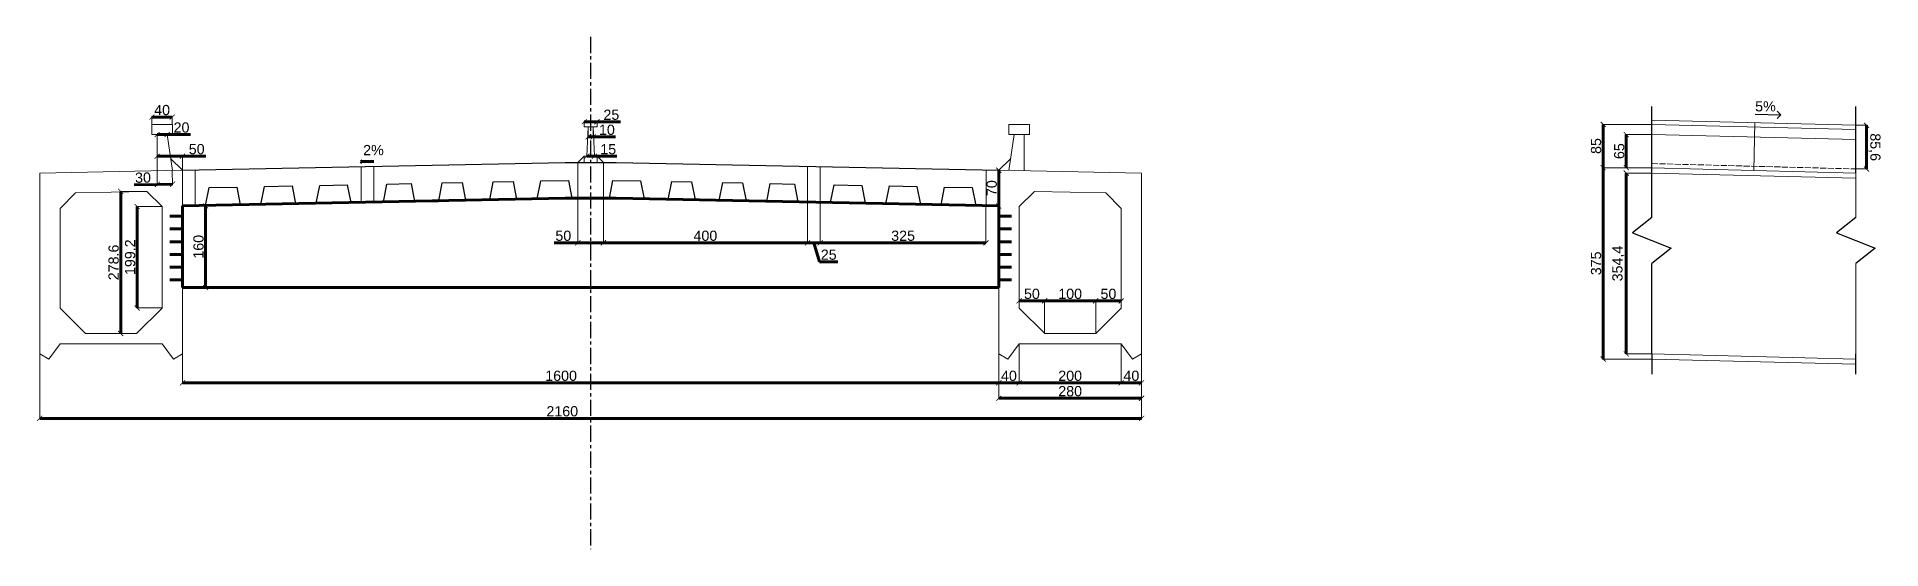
# Model space of a CAD drawing. Header units: millimetres. Extents: x 17747 to 21362, y 10000 to 11004.
import ezdxf

# ---------------------------------------------------------------- set-up
doc = ezdxf.new("R2010")
doc.units = ezdxf.units.MM
doc.linetypes.add('ACAD_ISO02W100', pattern=[15, 12, -3])
doc.linetypes.add('AXES', pattern=[50.8, 31.75, -6.35, 6.35, -6.35])
doc.layers.get('0').update_dxf_attribs({"color": 23, "lineweight": 20})
doc.layers.add('Axes', color=9, linetype='AXES')
for name, color, linetype, lineweight in [('Fixation', 7, 'Continuous', 20), ('Inter-ligne', 6, 'Continuous', 13), ('Route', 4, 'Continuous', 30), ('Tablier', 2, 'Continuous', 70)]:
    doc.layers.add(name, color=color, linetype=linetype, lineweight=lineweight)
doc.styles.add('Annotatif', font='arial.ttf')
doc.styles.get("Standard").update_dxf_attribs({"font": 'arial.ttf'})
doc.dimstyles.new('PONT', dxfattribs={"dimtxt": 20, "dimasz": 10, "dimexe": 1.25, "dimexo": 0.625, "dimgap": 3.5, "dimtad": 1, "dimtxsty": 'Annotatif', "dimblk": 'ARCHTICK', "dimcen": 2.5, "dimclrd": 54, "dimclre": 64, "dimclrt": 3, "dimadec": 0, "dimazin": 0, "dimtfac": 1, "dimtmove": 0, "dimatfit": 3, "dimfxl": 1, "dimlwd": 100, "dimlwe": 20, "dimarcsym": 0})

msp = doc.modelspace()

# ---------------------------------------------------------------- texts
at = {"layer": 'Route', "lineweight": 100, "char_height": 20, "attachment_point": 1}
for s, insert in [('5%', (21114.901, 10877.601)), ('2%', (18386.226, 10791.766))]:
    msp.add_mtext_dynamic_manual_height_columns(s, width=19.00004, gutter_width=12.5, heights=[10.996], dxfattribs=dict(at, insert=insert))

# ---------------------------------------------------------------- blocks, each defined once
blk = doc.blocks.new('_ArchTick')
at = {"color": 0, "linetype": 'ByBlock', "const_width": 0.15}
blk.add_lwpolyline([(-0.5, -0.5), (0.5, 0.5)], dxfattribs=at)
blk = doc.blocks.new('*D6')
at = {"color": 64, "linetype": 'Continuous', "lineweight": 20, "transparency": 16777216}
for p, q in [((18032.1, 10381.6), (18032.1, 10324.3)), ((19632.1, 10381.6), (19632.1, 10324.3))]:
    blk.add_line(p, q, dxfattribs=at)
at = {"color": 54, "linetype": 'Continuous', "lineweight": 100, "transparency": 16777216}
blk.add_line((18032.1, 10325.5), (19632.1, 10325.5), dxfattribs=at)
at = {"layer": 'Defpoints', "color": 0, "transparency": 16777216}
for p in [(18032.1, 10382.2), (19632.1, 10382.2), (19632.1, 10325.5)]:
    blk.add_point(p, dxfattribs=at)
at = {"color": 54, "lineweight": 100, "transparency": 16777216, "xscale": 10, "yscale": 10, "zscale": 10, "rotation": 180}
blk.add_blockref('_ArchTick', (18032.1, 10325.5), dxfattribs=at)
at = {"color": 54, "lineweight": 100, "transparency": 16777216, "xscale": 10, "yscale": 10, "zscale": 10}
blk.add_blockref('_ArchTick', (19632.1, 10325.5), dxfattribs=at)
at = {"color": 3, "transparency": 16777216, "insert": (18774.2, 10339.2), "char_height": 20, "attachment_point": 5, "style": 'Annotatif'}
blk.add_mtext('1600', dxfattribs=at)
blk = doc.blocks.new('*D7')
at = {"color": 64, "linetype": 'Continuous', "lineweight": 20, "transparency": 16777216}
for p, q in [((19632.1, 10381.6), (19632.1, 10324.3)), ((19672.1, 10401.6), (19672.1, 10324.3))]:
    blk.add_line(p, q, dxfattribs=at)
at = {"color": 54, "linetype": 'Continuous', "lineweight": 100, "transparency": 16777216}
blk.add_line((19632.1, 10325.5), (19672.1, 10325.5), dxfattribs=at)
at = {"layer": 'Defpoints', "color": 0, "transparency": 16777216}
for p in [(19632.1, 10382.2), (19672.1, 10402.2), (19672.1, 10325.5)]:
    blk.add_point(p, dxfattribs=at)
at = {"color": 54, "lineweight": 100, "transparency": 16777216, "xscale": 10, "yscale": 10, "zscale": 10, "rotation": 180}
blk.add_blockref('_ArchTick', (19632.1, 10325.5), dxfattribs=at)
at = {"color": 54, "lineweight": 100, "transparency": 16777216, "xscale": 10, "yscale": 10, "zscale": 10}
blk.add_blockref('_ArchTick', (19672.1, 10325.5), dxfattribs=at)
at = {"color": 3, "transparency": 16777216, "insert": (19652.1, 10339.2), "char_height": 20, "attachment_point": 5, "style": 'Annotatif'}
blk.add_mtext('40', dxfattribs=at)
blk = doc.blocks.new('*D8')
at = {"color": 64, "linetype": 'Continuous', "lineweight": 20, "transparency": 16777216}
for p, q in [((19672.1, 10401.6), (19672.1, 10324.3)), ((19872.1, 10401.6), (19872.1, 10324.3))]:
    blk.add_line(p, q, dxfattribs=at)
at = {"color": 54, "linetype": 'Continuous', "lineweight": 100, "transparency": 16777216}
blk.add_line((19672.1, 10325.5), (19872.1, 10325.5), dxfattribs=at)
at = {"layer": 'Defpoints', "color": 0, "transparency": 16777216}
for p in [(19672.1, 10402.2), (19872.1, 10402.2), (19872.1, 10325.5)]:
    blk.add_point(p, dxfattribs=at)
at = {"color": 54, "lineweight": 100, "transparency": 16777216, "xscale": 10, "yscale": 10, "zscale": 10, "rotation": 180}
blk.add_blockref('_ArchTick', (19672.1, 10325.5), dxfattribs=at)
at = {"color": 54, "lineweight": 100, "transparency": 16777216, "xscale": 10, "yscale": 10, "zscale": 10}
blk.add_blockref('_ArchTick', (19872.1, 10325.5), dxfattribs=at)
at = {"color": 3, "transparency": 16777216, "insert": (19772.1, 10339.2), "char_height": 20, "attachment_point": 5, "style": 'Annotatif'}
blk.add_mtext('200', dxfattribs=at)
blk = doc.blocks.new('*D9')
at = {"color": 64, "linetype": 'Continuous', "lineweight": 20, "transparency": 16777216}
for p, q in [((19872.1, 10401.6), (19872.1, 10324.3)), ((19912.1, 10381.6), (19912.1, 10324.3))]:
    blk.add_line(p, q, dxfattribs=at)
at = {"color": 54, "linetype": 'Continuous', "lineweight": 100, "transparency": 16777216}
blk.add_line((19872.1, 10325.5), (19912.1, 10325.5), dxfattribs=at)
at = {"layer": 'Defpoints', "color": 0, "transparency": 16777216}
for p in [(19872.1, 10402.2), (19912.1, 10382.2), (19912.1, 10325.5)]:
    blk.add_point(p, dxfattribs=at)
at = {"color": 54, "lineweight": 100, "transparency": 16777216, "xscale": 10, "yscale": 10, "zscale": 10, "rotation": 180}
blk.add_blockref('_ArchTick', (19872.1, 10325.5), dxfattribs=at)
at = {"color": 54, "lineweight": 100, "transparency": 16777216, "xscale": 10, "yscale": 10, "zscale": 10}
blk.add_blockref('_ArchTick', (19912.1, 10325.5), dxfattribs=at)
at = {"color": 3, "transparency": 16777216, "insert": (19892.1, 10339.2), "char_height": 20, "attachment_point": 5, "style": 'Annotatif'}
blk.add_mtext('40', dxfattribs=at)
blk = doc.blocks.new('*D10')
at = {"color": 64, "linetype": 'Continuous', "lineweight": 20, "transparency": 16777216}
for p, q in [((19632.1, 10381.6), (19632.1, 10294.1)), ((19912.1, 10381.6), (19912.1, 10294.1))]:
    blk.add_line(p, q, dxfattribs=at)
at = {"color": 54, "linetype": 'Continuous', "lineweight": 100, "transparency": 16777216}
blk.add_line((19632.1, 10295.3), (19912.1, 10295.3), dxfattribs=at)
at = {"layer": 'Defpoints', "color": 0, "transparency": 16777216}
for p in [(19632.1, 10382.2), (19912.1, 10382.2), (19912.1, 10295.3)]:
    blk.add_point(p, dxfattribs=at)
at = {"color": 54, "lineweight": 100, "transparency": 16777216, "xscale": 10, "yscale": 10, "zscale": 10, "rotation": 180}
blk.add_blockref('_ArchTick', (19632.1, 10295.3), dxfattribs=at)
at = {"color": 54, "lineweight": 100, "transparency": 16777216, "xscale": 10, "yscale": 10, "zscale": 10}
blk.add_blockref('_ArchTick', (19912.1, 10295.3), dxfattribs=at)
at = {"color": 3, "transparency": 16777216, "insert": (19772.1, 10309.1), "char_height": 20, "attachment_point": 5, "style": 'Annotatif'}
blk.add_mtext('280', dxfattribs=at)
blk = doc.blocks.new('*D12')
at = {"color": 64, "linetype": 'Continuous', "lineweight": 20, "transparency": 16777216}
for p, q in [((17752.1, 10381.6), (17752.1, 10254.6)), ((19912.1, 10381.6), (19912.1, 10254.6))]:
    blk.add_line(p, q, dxfattribs=at)
at = {"color": 54, "linetype": 'Continuous', "lineweight": 100, "transparency": 16777216}
blk.add_line((17752.1, 10255.9), (19912.1, 10255.9), dxfattribs=at)
at = {"layer": 'Defpoints', "color": 0, "transparency": 16777216}
for p in [(17752.1, 10382.2), (19912.1, 10382.2), (19912.1, 10255.9)]:
    blk.add_point(p, dxfattribs=at)
at = {"color": 54, "lineweight": 100, "transparency": 16777216, "xscale": 10, "yscale": 10, "zscale": 10, "rotation": 180}
blk.add_blockref('_ArchTick', (17752.1, 10255.9), dxfattribs=at)
at = {"color": 54, "lineweight": 100, "transparency": 16777216, "xscale": 10, "yscale": 10, "zscale": 10}
blk.add_blockref('_ArchTick', (19912.1, 10255.9), dxfattribs=at)
at = {"color": 3, "transparency": 16777216, "insert": (18776.5, 10269.6), "char_height": 20, "attachment_point": 5, "style": 'Annotatif'}
blk.add_mtext('2160', dxfattribs=at)
blk = doc.blocks.new('*D15')
at = {"color": 64, "linetype": 'Continuous', "lineweight": 20, "transparency": 16777216}
for p, q in [((18032.7, 10672.2), (18078.5, 10672.2)), ((18032.7, 10512.2), (18078.5, 10512.2))]:
    blk.add_line(p, q, dxfattribs=at)
at = {"color": 54, "linetype": 'Continuous', "lineweight": 100, "transparency": 16777216}
blk.add_line((18077.2, 10512.2), (18077.2, 10672.2), dxfattribs=at)
at = {"layer": 'Defpoints', "color": 0, "transparency": 16777216}
for p in [(18032.1, 10672.2), (18077.2, 10672.2), (18032.1, 10512.2)]:
    blk.add_point(p, dxfattribs=at)
at = {"color": 54, "lineweight": 100, "transparency": 16777216, "xscale": 10, "yscale": 10, "zscale": 10}
for p, rotation in [((18077.2, 10672.2), 90), ((18077.2, 10512.2), 270)]:
    blk.add_blockref('_ArchTick', p, dxfattribs=dict(at, rotation=rotation))
at = {"color": 3, "transparency": 16777216, "insert": (18063.5, 10592.2), "char_height": 20, "attachment_point": 5, "rotation": 90, "style": 'Annotatif'}
blk.add_mtext('160', dxfattribs=at)
blk = doc.blocks.new('*D16')
at = {"color": 54, "linetype": 'Continuous', "lineweight": 100, "transparency": 16777216}
blk.add_line((19632.1, 10742.2), (19632.1, 10672.2), dxfattribs=at)
at = {"color": 64, "linetype": 'Continuous', "lineweight": 20, "transparency": 16777216}
for p, q in [((19632.7, 10742.2), (19633.4, 10742.2)), ((19632.7, 10672.2), (19633.4, 10672.2))]:
    blk.add_line(p, q, dxfattribs=at)
at = {"layer": 'Defpoints', "color": 0, "transparency": 16777216}
for p in [(19632.1, 10742.2), (19632.1, 10672.2), (19632.1, 10672.2)]:
    blk.add_point(p, dxfattribs=at)
at = {"color": 54, "lineweight": 100, "transparency": 16777216, "xscale": 10, "yscale": 10, "zscale": 10}
for p, rotation in [((19632.1, 10742.2), 90), ((19632.1, 10672.2), 270)]:
    blk.add_blockref('_ArchTick', p, dxfattribs=dict(at, rotation=rotation))
at = {"color": 3, "transparency": 16777216, "insert": (19618.4, 10707.2), "char_height": 20, "attachment_point": 5, "rotation": 90, "style": 'Annotatif'}
blk.add_mtext('70', dxfattribs=at)
blk = doc.blocks.new('*D17')
at = {"color": 64, "linetype": 'Continuous', "lineweight": 20, "transparency": 16777216}
for p, q in [((19282.1, 10678.6), (19282.1, 10598.8)), ((19607.1, 10672.1), (19607.1, 10598.8))]:
    blk.add_line(p, q, dxfattribs=at)
at = {"color": 54, "linetype": 'Continuous', "lineweight": 100, "transparency": 16777216}
blk.add_line((19607.1, 10600), (19282.1, 10600), dxfattribs=at)
at = {"layer": 'Defpoints', "color": 0, "transparency": 16777216}
for p in [(19282.1, 10679.2), (19607.1, 10672.7), (19282.1, 10600)]:
    blk.add_point(p, dxfattribs=at)
at = {"color": 54, "lineweight": 100, "transparency": 16777216, "xscale": 10, "yscale": 10, "zscale": 10, "rotation": 180}
blk.add_blockref('_ArchTick', (19282.1, 10600), dxfattribs=at)
at = {"color": 54, "lineweight": 100, "transparency": 16777216, "xscale": 10, "yscale": 10, "zscale": 10}
blk.add_blockref('_ArchTick', (19607.1, 10600), dxfattribs=at)
at = {"color": 3, "transparency": 16777216, "insert": (19444.6, 10613.7), "char_height": 20, "attachment_point": 5, "style": 'Annotatif'}
blk.add_mtext('325', dxfattribs=at)
blk = doc.blocks.new('*D18')
at = {"color": 64, "linetype": 'Continuous', "lineweight": 20, "transparency": 16777216}
for p, q in [((19257.1, 10679.1), (19257.1, 10598.8)), ((19282.1, 10678.6), (19282.1, 10598.8))]:
    blk.add_line(p, q, dxfattribs=at)
at = {"color": 54, "linetype": 'Continuous', "lineweight": 100, "transparency": 16777216}
for p, q in [((19282.1, 10600), (19257.1, 10600)), ((19269.6, 10600), (19280.8, 10562.9)), ((19280.8, 10562.9), (19316.9, 10562.9))]:
    blk.add_line(p, q, dxfattribs=at)
at = {"layer": 'Defpoints', "color": 0, "transparency": 16777216}
for p in [(19257.1, 10679.7), (19282.1, 10679.2), (19257.1, 10600)]:
    blk.add_point(p, dxfattribs=at)
at = {"color": 54, "lineweight": 100, "transparency": 16777216, "xscale": 10, "yscale": 10, "zscale": 10, "rotation": 180}
blk.add_blockref('_ArchTick', (19257.1, 10600), dxfattribs=at)
at = {"color": 54, "lineweight": 100, "transparency": 16777216, "xscale": 10, "yscale": 10, "zscale": 10}
blk.add_blockref('_ArchTick', (19282.1, 10600), dxfattribs=at)
at = {"color": 3, "transparency": 16777216, "insert": (19298.8, 10576.6), "char_height": 20, "attachment_point": 5, "style": 'Annotatif'}
blk.add_mtext('25', dxfattribs=at)
blk = doc.blocks.new('*D19')
at = {"color": 64, "linetype": 'Continuous', "lineweight": 20, "transparency": 16777216}
for p, q in [((18857.1, 10686.6), (18857.1, 10598.8)), ((19257.1, 10679.1), (19257.1, 10598.8))]:
    blk.add_line(p, q, dxfattribs=at)
at = {"color": 54, "linetype": 'Continuous', "lineweight": 100, "transparency": 16777216}
blk.add_line((19257.1, 10600), (18857.1, 10600), dxfattribs=at)
at = {"layer": 'Defpoints', "color": 0, "transparency": 16777216}
for p in [(18857.1, 10687.2), (19257.1, 10679.7), (18857.1, 10600)]:
    blk.add_point(p, dxfattribs=at)
at = {"color": 54, "lineweight": 100, "transparency": 16777216, "xscale": 10, "yscale": 10, "zscale": 10, "rotation": 180}
blk.add_blockref('_ArchTick', (18857.1, 10600), dxfattribs=at)
at = {"color": 54, "lineweight": 100, "transparency": 16777216, "xscale": 10, "yscale": 10, "zscale": 10}
blk.add_blockref('_ArchTick', (19257.1, 10600), dxfattribs=at)
at = {"color": 3, "transparency": 16777216, "insert": (19057.1, 10613.7), "char_height": 20, "attachment_point": 5, "style": 'Annotatif'}
blk.add_mtext('400', dxfattribs=at)
blk = doc.blocks.new('*D20')
at = {"color": 64, "linetype": 'Continuous', "lineweight": 20, "transparency": 16777216}
for p, q in [((18807.1, 10686.6), (18807.1, 10598.8)), ((18857.1, 10686.6), (18857.1, 10598.8))]:
    blk.add_line(p, q, dxfattribs=at)
at = {"color": 54, "linetype": 'Continuous', "lineweight": 100, "transparency": 16777216}
for p in [(18760.7, 10600), (18857.1, 10600)]:
    blk.add_line(p, (18807.1, 10600), dxfattribs=at)
at = {"layer": 'Defpoints', "color": 0, "transparency": 16777216}
for p in [(18807.1, 10687.2), (18857.1, 10687.2), (18807.1, 10600)]:
    blk.add_point(p, dxfattribs=at)
at = {"color": 54, "lineweight": 100, "transparency": 16777216, "xscale": 10, "yscale": 10, "zscale": 10, "rotation": 180}
blk.add_blockref('_ArchTick', (18807.1, 10600), dxfattribs=at)
at = {"color": 54, "lineweight": 100, "transparency": 16777216, "xscale": 10, "yscale": 10, "zscale": 10}
blk.add_blockref('_ArchTick', (18857.1, 10600), dxfattribs=at)
at = {"color": 3, "transparency": 16777216, "insert": (18778.5, 10613.7), "char_height": 20, "attachment_point": 5, "style": 'Annotatif'}
blk.add_mtext('50', dxfattribs=at)
blk = doc.blocks.new('*D22')
at = {"color": 64, "linetype": 'Continuous', "lineweight": 20, "transparency": 16777216}
for p, q in [((19672.1, 10472.8), (19672.1, 10487.5)), ((19722.1, 10422.8), (19722.1, 10487.5))]:
    blk.add_line(p, q, dxfattribs=at)
at = {"color": 54, "linetype": 'Continuous', "lineweight": 100, "transparency": 16777216}
blk.add_line((19722.1, 10486.2), (19672.1, 10486.2), dxfattribs=at)
at = {"layer": 'Defpoints', "color": 0, "transparency": 16777216}
for p in [(19672.1, 10486.2), (19672.1, 10472.2), (19722.1, 10422.2)]:
    blk.add_point(p, dxfattribs=at)
at = {"color": 54, "lineweight": 100, "transparency": 16777216, "xscale": 10, "yscale": 10, "zscale": 10, "rotation": 180}
blk.add_blockref('_ArchTick', (19672.1, 10486.2), dxfattribs=at)
at = {"color": 54, "lineweight": 100, "transparency": 16777216, "xscale": 10, "yscale": 10, "zscale": 10}
blk.add_blockref('_ArchTick', (19722.1, 10486.2), dxfattribs=at)
at = {"color": 3, "transparency": 16777216, "insert": (19697.1, 10499.9), "char_height": 20, "attachment_point": 5, "style": 'Annotatif'}
blk.add_mtext('50', dxfattribs=at)
blk = doc.blocks.new('*D23')
at = {"color": 64, "linetype": 'Continuous', "lineweight": 20, "transparency": 16777216}
for p, q in [((19722.1, 10422.8), (19722.1, 10487.5)), ((19822.1, 10422.8), (19822.1, 10487.5))]:
    blk.add_line(p, q, dxfattribs=at)
at = {"color": 54, "linetype": 'Continuous', "lineweight": 100, "transparency": 16777216}
blk.add_line((19722.1, 10486.2), (19822.1, 10486.2), dxfattribs=at)
at = {"layer": 'Defpoints', "color": 0, "transparency": 16777216}
for p in [(19822.1, 10486.2), (19722.1, 10422.2), (19822.1, 10422.2)]:
    blk.add_point(p, dxfattribs=at)
at = {"color": 54, "lineweight": 100, "transparency": 16777216, "xscale": 10, "yscale": 10, "zscale": 10, "rotation": 180}
blk.add_blockref('_ArchTick', (19722.1, 10486.2), dxfattribs=at)
at = {"color": 54, "lineweight": 100, "transparency": 16777216, "xscale": 10, "yscale": 10, "zscale": 10}
blk.add_blockref('_ArchTick', (19822.1, 10486.2), dxfattribs=at)
at = {"color": 3, "transparency": 16777216, "insert": (19772.1, 10499.9), "char_height": 20, "attachment_point": 5, "style": 'Annotatif'}
blk.add_mtext('100', dxfattribs=at)
blk = doc.blocks.new('*D24')
at = {"color": 64, "linetype": 'Continuous', "lineweight": 20, "transparency": 16777216}
for p, q in [((19822.1, 10422.8), (19822.1, 10487.3)), ((19872.1, 10472.8), (19872.1, 10487.3))]:
    blk.add_line(p, q, dxfattribs=at)
at = {"color": 54, "linetype": 'Continuous', "lineweight": 100, "transparency": 16777216}
blk.add_line((19822.1, 10486), (19872.1, 10486), dxfattribs=at)
at = {"layer": 'Defpoints', "color": 0, "transparency": 16777216}
for p in [(19872.1, 10486), (19872.1, 10472.2), (19822.1, 10422.2)]:
    blk.add_point(p, dxfattribs=at)
at = {"color": 54, "lineweight": 100, "transparency": 16777216, "xscale": 10, "yscale": 10, "zscale": 10, "rotation": 180}
blk.add_blockref('_ArchTick', (19822.1, 10486), dxfattribs=at)
at = {"color": 54, "lineweight": 100, "transparency": 16777216, "xscale": 10, "yscale": 10, "zscale": 10}
blk.add_blockref('_ArchTick', (19872.1, 10486), dxfattribs=at)
at = {"color": 3, "transparency": 16777216, "insert": (19847.1, 10499.8), "char_height": 20, "attachment_point": 5, "style": 'Annotatif'}
blk.add_mtext('50', dxfattribs=at)
blk = doc.blocks.new('*D26')
at = {"color": 64, "linetype": 'Continuous', "lineweight": 20, "transparency": 16777216}
for p, q in [((17991.5, 10671.4), (17941.9, 10671.4)), ((17991.5, 10472.2), (17941.9, 10472.2))]:
    blk.add_line(p, q, dxfattribs=at)
at = {"color": 54, "linetype": 'Continuous', "lineweight": 100, "transparency": 16777216}
blk.add_line((17943.1, 10671.4), (17943.1, 10472.2), dxfattribs=at)
at = {"layer": 'Defpoints', "color": 0, "transparency": 16777216}
for p in [(17992.1, 10671.4), (17943.1, 10472.2), (17992.1, 10472.2)]:
    blk.add_point(p, dxfattribs=at)
at = {"color": 54, "lineweight": 100, "transparency": 16777216, "xscale": 10, "yscale": 10, "zscale": 10}
for p, rotation in [((17943.1, 10671.4), 90), ((17943.1, 10472.2), 270)]:
    blk.add_blockref('_ArchTick', p, dxfattribs=dict(at, rotation=rotation))
at = {"color": 3, "transparency": 16777216, "insert": (17929.4, 10571.8), "char_height": 20, "attachment_point": 5, "rotation": 90, "style": 'Annotatif'}
blk.add_mtext('199.2', dxfattribs=at)
blk = doc.blocks.new('*D27')
at = {"color": 64, "linetype": 'Continuous', "lineweight": 20, "transparency": 16777216}
for p, q in [((17961.5, 10700.8), (17909.6, 10700.8)), ((17941.5, 10422.2), (17909.6, 10422.2))]:
    blk.add_line(p, q, dxfattribs=at)
at = {"color": 54, "linetype": 'Continuous', "lineweight": 100, "transparency": 16777216}
blk.add_line((17910.9, 10422.2), (17910.9, 10700.8), dxfattribs=at)
at = {"layer": 'Defpoints', "color": 0, "transparency": 16777216}
for p in [(17910.9, 10700.8), (17962.1, 10700.8), (17942.1, 10422.2)]:
    blk.add_point(p, dxfattribs=at)
at = {"color": 54, "lineweight": 100, "transparency": 16777216, "xscale": 10, "yscale": 10, "zscale": 10}
for p, rotation in [((17910.9, 10700.8), 90), ((17910.9, 10422.2), 270)]:
    blk.add_blockref('_ArchTick', p, dxfattribs=dict(at, rotation=rotation))
at = {"color": 3, "transparency": 16777216, "insert": (17897.1, 10561.5), "char_height": 20, "attachment_point": 5, "rotation": 90, "style": 'Annotatif'}
blk.add_mtext('278.6', dxfattribs=at)
blk = doc.blocks.new('*D30')
at = {"color": 64, "linetype": 'Continuous', "lineweight": 20, "transparency": 16777216}
for p, q in [((20911.5, 10736.6), (20860.9, 10736.6)), ((20911.5, 10382.2), (20860.9, 10382.2))]:
    blk.add_line(p, q, dxfattribs=at)
at = {"color": 54, "linetype": 'Continuous', "lineweight": 100, "transparency": 16777216}
blk.add_line((20862.2, 10736.6), (20862.2, 10382.2), dxfattribs=at)
at = {"layer": 'Defpoints', "color": 0, "linetype": 'Continuous', "transparency": 16777216}
for p in [(20912.1, 10736.6), (20862.2, 10382.2), (20912.1, 10382.2)]:
    blk.add_point(p, dxfattribs=at)
at = {"color": 54, "linetype": 'Continuous', "lineweight": 100, "transparency": 16777216, "xscale": 10, "yscale": 10, "zscale": 10}
for p, rotation in [((20862.2, 10736.6), 90), ((20862.2, 10382.2), 270)]:
    blk.add_blockref('_ArchTick', p, dxfattribs=dict(at, rotation=rotation))
at = {"color": 3, "linetype": 'Continuous', "transparency": 16777216, "insert": (20846.7, 10559.4), "char_height": 20, "attachment_point": 5, "rotation": 90, "style": 'Annotatif'}
blk.add_mtext('354,4', dxfattribs=at)
blk = doc.blocks.new('*D32')
at = {"layer": 'Axes', "color": 64, "linetype": 'Continuous', "lineweight": 20, "transparency": 16777216}
for p, q in [((20911.5, 10812.2), (20861, 10812.2)), ((20911.5, 10747.2), (20861, 10747.2))]:
    blk.add_line(p, q, dxfattribs=at)
at = {"layer": 'Axes', "color": 54, "linetype": 'Continuous', "lineweight": 100, "transparency": 16777216}
blk.add_line((20862.2, 10747.2), (20862.2, 10812.2), dxfattribs=at)
at = {"layer": 'Defpoints', "color": 0, "linetype": 'Continuous', "transparency": 16777216}
for p in [(20862.2, 10812.2), (20912.1, 10812.2), (20912.1, 10747.2)]:
    blk.add_point(p, dxfattribs=at)
at = {"layer": 'Axes', "color": 54, "linetype": 'Continuous', "lineweight": 100, "transparency": 16777216, "xscale": 10, "yscale": 10, "zscale": 10}
for p, rotation in [((20862.2, 10812.2), 90), ((20862.2, 10747.2), 270)]:
    blk.add_blockref('_ArchTick', p, dxfattribs=dict(at, rotation=rotation))
at = {"layer": 'Axes', "color": 3, "linetype": 'Continuous', "transparency": 16777216, "insert": (20848.5, 10779.7), "char_height": 20, "attachment_point": 5, "rotation": 90, "style": 'Annotatif'}
blk.add_mtext('65', dxfattribs=at)
blk = doc.blocks.new('*D33')
at = {"layer": 'Axes', "color": 64, "linetype": 'Continuous', "lineweight": 20, "transparency": 16777216}
for p, q in [((20911.5, 10747.2), (20815.6, 10747.2)), ((20911.5, 10372.2), (20815.6, 10372.2))]:
    blk.add_line(p, q, dxfattribs=at)
at = {"layer": 'Axes', "color": 54, "linetype": 'Continuous', "lineweight": 100, "transparency": 16777216}
blk.add_line((20816.9, 10372.2), (20816.9, 10747.2), dxfattribs=at)
at = {"layer": 'Defpoints', "color": 0, "linetype": 'Continuous', "transparency": 16777216}
for p in [(20816.9, 10747.2), (20912.1, 10747.2), (20912.1, 10372.2)]:
    blk.add_point(p, dxfattribs=at)
at = {"layer": 'Axes', "color": 54, "linetype": 'Continuous', "lineweight": 100, "transparency": 16777216, "xscale": 10, "yscale": 10, "zscale": 10}
for p, rotation in [((20816.9, 10747.2), 90), ((20816.9, 10372.2), 270)]:
    blk.add_blockref('_ArchTick', p, dxfattribs=dict(at, rotation=rotation))
at = {"layer": 'Axes', "color": 3, "linetype": 'Continuous', "transparency": 16777216, "insert": (20803.1, 10559.7), "char_height": 20, "attachment_point": 5, "rotation": 90, "style": 'Annotatif'}
blk.add_mtext('375', dxfattribs=at)
blk = doc.blocks.new('*D34')
at = {"layer": 'Axes', "color": 64, "linetype": 'Continuous', "lineweight": 20, "transparency": 16777216}
for p, q in [((20911.5, 10832.2), (20815.6, 10832.2)), ((20911.5, 10747.2), (20815.6, 10747.2))]:
    blk.add_line(p, q, dxfattribs=at)
at = {"layer": 'Axes', "color": 54, "linetype": 'Continuous', "lineweight": 100, "transparency": 16777216}
blk.add_line((20816.9, 10747.2), (20816.9, 10832.2), dxfattribs=at)
at = {"layer": 'Defpoints', "color": 0, "linetype": 'Continuous', "transparency": 16777216}
for p in [(20816.9, 10832.2), (20912.1, 10832.2), (20912.1, 10747.2)]:
    blk.add_point(p, dxfattribs=at)
at = {"layer": 'Axes', "color": 54, "linetype": 'Continuous', "lineweight": 100, "transparency": 16777216, "xscale": 10, "yscale": 10, "zscale": 10}
for p, rotation in [((20816.9, 10832.2), 90), ((20816.9, 10747.2), 270)]:
    blk.add_blockref('_ArchTick', p, dxfattribs=dict(at, rotation=rotation))
at = {"layer": 'Axes', "color": 3, "linetype": 'Continuous', "transparency": 16777216, "insert": (20803.1, 10789.7), "char_height": 20, "attachment_point": 5, "rotation": 90, "style": 'Annotatif'}
blk.add_mtext('85', dxfattribs=at)
blk = doc.blocks.new('*D36')
at = {"layer": 'Axes', "color": 64, "linetype": 'Continuous', "lineweight": 20, "transparency": 16777216}
for p, q in [((21312.9, 10830.3), (21334.4, 10830.3)), ((21313, 10744.7), (21334.4, 10744.7))]:
    blk.add_line(p, q, dxfattribs=at)
at = {"layer": 'Axes', "color": 54, "linetype": 'Continuous', "lineweight": 100, "transparency": 16777216}
blk.add_line((21333.1, 10744.7), (21333.1, 10830.3), dxfattribs=at)
at = {"layer": 'Defpoints', "color": 0, "linetype": 'Continuous', "transparency": 16777216}
for p in [(21312.3, 10830.3), (21333.1, 10830.3), (21312.3, 10744.7)]:
    blk.add_point(p, dxfattribs=at)
at = {"layer": 'Axes', "color": 54, "linetype": 'Continuous', "lineweight": 100, "transparency": 16777216, "xscale": 10, "yscale": 10, "zscale": 10}
for p, rotation in [((21333.1, 10830.3), 90.00814446644567), ((21333.1, 10744.7), 270.0081444664457)]:
    blk.add_blockref('_ArchTick', p, dxfattribs=dict(at, rotation=rotation))
at = {"layer": 'Axes', "color": 3, "linetype": 'Continuous', "transparency": 16777216, "insert": (21348.7, 10787.5), "char_height": 20, "attachment_point": 5, "rotation": 270.0081, "style": 'Annotatif'}
blk.add_mtext('85,6', dxfattribs=at)
blk = doc.blocks.new('*D37')
at = {"layer": 'Axes', "color": 64, "linetype": 'Continuous', "lineweight": 20, "transparency": 16777216}
for p, q in [((17982.1, 10740.6), (17982.7, 10713.3)), ((18012.1, 10741.2), (18012.7, 10713.9))]:
    blk.add_line(p, q, dxfattribs=at)
at = {"layer": 'Axes', "color": 54, "linetype": 'Continuous', "lineweight": 100, "transparency": 16777216}
for p, q in [((17982.7, 10714.5), (17937.1, 10713.6)), ((18012.7, 10715.1), (17982.7, 10714.5))]:
    blk.add_line(p, q, dxfattribs=at)
at = {"layer": 'Defpoints', "color": 0, "linetype": 'Continuous', "transparency": 16777216}
for p in [(17982.1, 10741.2), (18012.1, 10741.8), (18012.7, 10715.1)]:
    blk.add_point(p, dxfattribs=at)
at = {"layer": 'Axes', "color": 54, "linetype": 'Continuous', "lineweight": 100, "transparency": 16777216, "xscale": 10, "yscale": 10, "zscale": 10}
for p, rotation in [((17982.7, 10714.5), 181.1457628381757), ((18012.7, 10715.1), 1.145762838175662)]:
    blk.add_blockref('_ArchTick', p, dxfattribs=dict(at, rotation=rotation))
at = {"layer": 'Axes', "color": 3, "linetype": 'Continuous', "transparency": 16777216, "insert": (17954.6, 10727.7), "char_height": 20, "width": 63.615, "attachment_point": 5, "rotation": 1.1458, "style": 'Annotatif'}
blk.add_mtext('30', dxfattribs=at)
blk = doc.blocks.new('*D38')
at = {"layer": 'Axes', "color": 54, "linetype": 'Continuous', "lineweight": 100, "transparency": 16777216}
for p, q in [((17982.1, 10812.2), (18002.1, 10812.2)), ((18002.1, 10812.2), (18048, 10812.2))]:
    blk.add_line(p, q, dxfattribs=at)
at = {"layer": 'Axes', "color": 64, "linetype": 'Continuous', "lineweight": 20, "transparency": 16777216}
for p, q in [((17982.1, 10811.6), (17982.1, 10810.9)), ((18002.1, 10812.8), (18002.1, 10813.4))]:
    blk.add_line(p, q, dxfattribs=at)
at = {"layer": 'Defpoints', "color": 0, "linetype": 'Continuous', "transparency": 16777216}
for p in [(17982.1, 10812.2), (18002.1, 10812.2), (18002.1, 10812.2)]:
    blk.add_point(p, dxfattribs=at)
at = {"layer": 'Axes', "color": 54, "linetype": 'Continuous', "lineweight": 100, "transparency": 16777216, "xscale": 10, "yscale": 10, "zscale": 10, "rotation": 180}
blk.add_blockref('_ArchTick', (17982.1, 10812.2), dxfattribs=at)
at = {"layer": 'Axes', "color": 54, "linetype": 'Continuous', "lineweight": 100, "transparency": 16777216, "xscale": 10, "yscale": 10, "zscale": 10}
blk.add_blockref('_ArchTick', (18002.1, 10812.2), dxfattribs=at)
at = {"layer": 'Axes', "color": 3, "linetype": 'Continuous', "transparency": 16777216, "insert": (18030.1, 10825.9), "char_height": 20, "attachment_point": 5, "style": 'Annotatif'}
blk.add_mtext('20', dxfattribs=at)
blk = doc.blocks.new('*D39')
at = {"layer": 'Axes', "color": 64, "linetype": 'Continuous', "lineweight": 20, "transparency": 16777216}
for p, q in [((17972.1, 10832.8), (17972.1, 10847.7)), ((18012.1, 10832.8), (18012.1, 10847.7))]:
    blk.add_line(p, q, dxfattribs=at)
at = {"layer": 'Axes', "color": 54, "linetype": 'Continuous', "lineweight": 100, "transparency": 16777216}
blk.add_line((17972.1, 10846.4), (18012.1, 10846.4), dxfattribs=at)
at = {"layer": 'Defpoints', "color": 0, "linetype": 'Continuous', "transparency": 16777216}
for p in [(18012.1, 10846.4), (17972.1, 10832.2), (18012.1, 10832.2)]:
    blk.add_point(p, dxfattribs=at)
at = {"layer": 'Axes', "color": 54, "linetype": 'Continuous', "lineweight": 100, "transparency": 16777216, "xscale": 10, "yscale": 10, "zscale": 10, "rotation": 180}
blk.add_blockref('_ArchTick', (17972.1, 10846.4), dxfattribs=at)
at = {"layer": 'Axes', "color": 54, "linetype": 'Continuous', "lineweight": 100, "transparency": 16777216, "xscale": 10, "yscale": 10, "zscale": 10}
blk.add_blockref('_ArchTick', (18012.1, 10846.4), dxfattribs=at)
at = {"layer": 'Axes', "color": 3, "linetype": 'Continuous', "transparency": 16777216, "insert": (17992.1, 10860.1), "char_height": 20, "attachment_point": 5, "style": 'Annotatif'}
blk.add_mtext('40', dxfattribs=at)
blk = doc.blocks.new('*D40')
at = {"layer": 'Axes', "color": 64, "linetype": 'Continuous', "lineweight": 20, "transparency": 16777216}
for p, q in [((17982.1, 10741.8), (17982.1, 10771.1)), ((18032.1, 10742.8), (18032.1, 10771.1))]:
    blk.add_line(p, q, dxfattribs=at)
at = {"layer": 'Axes', "color": 54, "linetype": 'Continuous', "lineweight": 100, "transparency": 16777216}
for p, q in [((17982.1, 10769.8), (18032.1, 10769.8)), ((18032.1, 10769.8), (18077.7, 10769.8))]:
    blk.add_line(p, q, dxfattribs=at)
at = {"layer": 'Defpoints', "color": 0, "linetype": 'Continuous', "transparency": 16777216}
for p in [(17982.1, 10741.2), (18032.1, 10769.8), (18032.1, 10742.2)]:
    blk.add_point(p, dxfattribs=at)
at = {"layer": 'Axes', "color": 54, "linetype": 'Continuous', "lineweight": 100, "transparency": 16777216, "xscale": 10, "yscale": 10, "zscale": 10, "rotation": 180}
blk.add_blockref('_ArchTick', (17982.1, 10769.8), dxfattribs=at)
at = {"layer": 'Axes', "color": 54, "linetype": 'Continuous', "lineweight": 100, "transparency": 16777216, "xscale": 10, "yscale": 10, "zscale": 10}
blk.add_blockref('_ArchTick', (18032.1, 10769.8), dxfattribs=at)
at = {"layer": 'Axes', "color": 3, "linetype": 'Continuous', "transparency": 16777216, "insert": (18059.9, 10783.5), "char_height": 20, "attachment_point": 5, "style": 'Annotatif'}
blk.add_mtext('50', dxfattribs=at)
blk = doc.blocks.new('*D41')
at = {"layer": 'Axes', "color": 64, "linetype": 'Continuous', "lineweight": 20, "transparency": 16777216}
for p, q in [((18824.6, 10770.3), (18824.6, 10770.9)), ((18839.6, 10770.3), (18839.6, 10770.9))]:
    blk.add_line(p, q, dxfattribs=at)
at = {"layer": 'Axes', "color": 54, "linetype": 'Continuous', "lineweight": 100, "transparency": 16777216}
for p, q in [((18824.6, 10769.7), (18839.6, 10769.7)), ((18839.6, 10769.7), (18883.5, 10769.7))]:
    blk.add_line(p, q, dxfattribs=at)
at = {"layer": 'Defpoints', "color": 0, "linetype": 'Continuous', "transparency": 16777216}
for p in [(18824.6, 10769.7), (18839.6, 10769.7), (18839.6, 10769.7)]:
    blk.add_point(p, dxfattribs=at)
at = {"layer": 'Axes', "color": 54, "linetype": 'Continuous', "lineweight": 100, "transparency": 16777216, "xscale": 10, "yscale": 10, "zscale": 10, "rotation": 180}
blk.add_blockref('_ArchTick', (18824.6, 10769.7), dxfattribs=at)
at = {"layer": 'Axes', "color": 54, "linetype": 'Continuous', "lineweight": 100, "transparency": 16777216, "xscale": 10, "yscale": 10, "zscale": 10}
blk.add_blockref('_ArchTick', (18839.6, 10769.7), dxfattribs=at)
at = {"layer": 'Axes', "color": 3, "linetype": 'Continuous', "transparency": 16777216, "insert": (18866.6, 10783.4), "char_height": 20, "attachment_point": 5, "style": 'Annotatif'}
blk.add_mtext('15', dxfattribs=at)
blk = doc.blocks.new('*D43')
at = {"layer": 'Axes', "color": 64, "linetype": 'Continuous', "lineweight": 20, "transparency": 16777216}
for p, q in [((18827.1, 10826.6), (18827.1, 10806.4)), ((18837.1, 10826.6), (18837.1, 10806.4))]:
    blk.add_line(p, q, dxfattribs=at)
at = {"layer": 'Axes', "color": 54, "linetype": 'Continuous', "lineweight": 100, "transparency": 16777216}
for p, q in [((18827.1, 10807.7), (18837.1, 10807.7)), ((18837.1, 10807.7), (18880.8, 10807.7))]:
    blk.add_line(p, q, dxfattribs=at)
at = {"layer": 'Defpoints', "color": 0, "linetype": 'Continuous', "transparency": 16777216}
for p in [(18827.1, 10827.2), (18837.1, 10827.2), (18837.1, 10807.7)]:
    blk.add_point(p, dxfattribs=at)
at = {"layer": 'Axes', "color": 54, "linetype": 'Continuous', "lineweight": 100, "transparency": 16777216, "xscale": 10, "yscale": 10, "zscale": 10, "rotation": 180}
blk.add_blockref('_ArchTick', (18827.1, 10807.7), dxfattribs=at)
at = {"layer": 'Axes', "color": 54, "linetype": 'Continuous', "lineweight": 100, "transparency": 16777216, "xscale": 10, "yscale": 10, "zscale": 10}
blk.add_blockref('_ArchTick', (18837.1, 10807.7), dxfattribs=at)
at = {"layer": 'Axes', "color": 3, "linetype": 'Continuous', "transparency": 16777216, "insert": (18864, 10821.4), "char_height": 20, "attachment_point": 5, "style": 'Annotatif'}
blk.add_mtext('10', dxfattribs=at)
blk = doc.blocks.new('*D44')
at = {"layer": 'Axes', "color": 64, "linetype": 'Continuous', "lineweight": 20, "transparency": 16777216}
for p, q in [((18819.6, 10837.8), (18819.6, 10838.4)), ((18844.6, 10837.8), (18844.6, 10838.4))]:
    blk.add_line(p, q, dxfattribs=at)
at = {"layer": 'Axes', "color": 54, "linetype": 'Continuous', "lineweight": 100, "transparency": 16777216}
for p, q in [((18819.6, 10837.2), (18844.6, 10837.2)), ((18844.6, 10837.2), (18890.8, 10837.2))]:
    blk.add_line(p, q, dxfattribs=at)
at = {"layer": 'Defpoints', "color": 0, "linetype": 'Continuous', "transparency": 16777216}
for p in [(18819.6, 10837.2), (18844.6, 10837.2), (18844.6, 10837.2)]:
    blk.add_point(p, dxfattribs=at)
at = {"layer": 'Axes', "color": 54, "linetype": 'Continuous', "lineweight": 100, "transparency": 16777216, "xscale": 10, "yscale": 10, "zscale": 10, "rotation": 180}
blk.add_blockref('_ArchTick', (18819.6, 10837.2), dxfattribs=at)
at = {"layer": 'Axes', "color": 54, "linetype": 'Continuous', "lineweight": 100, "transparency": 16777216, "xscale": 10, "yscale": 10, "zscale": 10}
blk.add_blockref('_ArchTick', (18844.6, 10837.2), dxfattribs=at)
at = {"layer": 'Axes', "color": 3, "linetype": 'Continuous', "transparency": 16777216, "insert": (18872.7, 10850.9), "char_height": 20, "attachment_point": 5, "style": 'Annotatif'}
blk.add_mtext('25', dxfattribs=at)

# ---------------------------------------------------------------- dimensions: what is measured, and where the dimension line sits
for base, p1, p2, picture, middle in [((19632.12, 10672.182), (19632.12, 10742.182), (19632.12, 10672.182), '*D16', (19618.408, 10707.182)), ((18077.205, 10672.182), (18032.12, 10512.182), (18032.12, 10672.182), '*D15', (18063.493, 10592.182))]:
    dim = msp.add_linear_dim(base=base, p1=p1, p2=p2, angle=90, dimstyle='PONT')
    dim.commit()
    dim.dimension.update_dxf_attribs({"geometry": picture, "text_midpoint": middle})
at = {"linetype": 'Continuous'}
dim = msp.add_linear_dim(base=(20862.181, 10382.182), p1=(20912.12, 10736.582), p2=(20912.12, 10382.182), angle=90, dimstyle='PONT', dxfattribs=at)
dim.commit()
dim.dimension.update_dxf_attribs({"geometry": '*D30', "text_midpoint": (20846.662, 10559.382)})
for base, p1, p2, text, picture, middle in [((17910.851, 10700.774), (17942.12, 10422.182), (17962.126, 10700.774), '278.6', '*D27', (17897.14, 10561.478)), ((17943.104, 10472.182), (17992.12, 10671.374), (17992.12, 10472.182), '199.2', '*D26', (17929.393, 10571.778))]:
    dim = msp.add_linear_dim(base=base, p1=p1, p2=p2, angle=90, text=text, dimstyle='PONT')
    dim.commit()
    dim.dimension.update_dxf_attribs({"geometry": picture, "text_midpoint": middle})
for base, p1, p2, picture, middle in [((18807.12, 10600.008), (18857.12, 10687.182), (18807.12, 10687.182), '*D20', (18778.468, 10613.72)), ((19632.12, 10325.528), (18032.12, 10382.182), (19632.12, 10382.182), '*D6', (18774.151, 10325.528))]:
    dim = msp.add_linear_dim(base=base, p1=p1, p2=p2, dimstyle='PONT', override={"dimtmove": 1})
    dim.commit()
    dim.dimension.update_dxf_attribs({"geometry": picture, "text_midpoint": middle, "dimtype": 160})
for base, p1, p2, picture, middle in [((18857.12, 10600.008), (19257.12, 10679.682), (18857.12, 10687.182), '*D19', (19057.12, 10613.72)), ((19257.12, 10600.008), (19282.12, 10679.182), (19257.12, 10679.682), '*D18', (19284.26, 10576.585)), ((19672.12, 10325.528), (19632.12, 10382.182), (19672.12, 10402.182), '*D7', (19652.12, 10339.239)), ((19872.12, 10325.528), (19672.12, 10402.182), (19872.12, 10402.182), '*D8', (19772.12, 10339.239)), ((19912.12, 10325.528), (19872.12, 10402.182), (19912.12, 10382.182), '*D9', (19892.12, 10339.239))]:
    dim = msp.add_linear_dim(base=base, p1=p1, p2=p2, dimstyle='PONT', override={"dimtmove": 1})
    dim.commit()
    dim.dimension.update_dxf_attribs({"geometry": picture, "text_midpoint": middle})
for base, p1, p2, picture, middle in [((19282.12, 10600.008), (19607.12, 10672.682), (19282.12, 10679.182), '*D17', (19444.62, 10613.726)), ((19672.12, 10486.216), (19722.12, 10422.182), (19672.12, 10472.182), '*D22', (19697.12, 10499.927)), ((19822.12, 10486.216), (19722.12, 10422.182), (19822.12, 10422.182), '*D23', (19772.12, 10499.927)), ((19872.12, 10486.05), (19822.12, 10422.182), (19872.12, 10472.182), '*D24', (19847.12, 10499.761)), ((19912.12, 10295.347), (19632.12, 10382.182), (19912.12, 10382.182), '*D10', (19772.12, 10309.058))]:
    dim = msp.add_linear_dim(base=base, p1=p1, p2=p2, dimstyle='PONT')
    dim.commit()
    dim.dimension.update_dxf_attribs({"geometry": picture, "text_midpoint": middle})
dim = msp.add_linear_dim(base=(19912.12, 10255.893), p1=(17752.12, 10382.182), p2=(19912.12, 10382.182), dimstyle='PONT')
dim.commit()
dim.dimension.update_dxf_attribs({"geometry": '*D12', "text_midpoint": (18776.487, 10255.893), "dimtype": 160})
at = {"layer": 'Axes', "linetype": 'Continuous'}
for base, p1, p2, picture, middle in [((18012.12, 10846.406), (17972.12, 10832.182), (18012.12, 10832.182), '*D39', (17992.12, 10860.118)), ((18002.12, 10812.182), (17982.12, 10812.182), (18002.12, 10812.182), '*D38', (18030.081, 10825.893)), ((18839.62, 10769.682), (18824.62, 10769.682), (18839.62, 10769.682), '*D41', (18866.578, 10783.393))]:
    dim = msp.add_linear_dim(base=base, p1=p1, p2=p2, dimstyle='PONT', dxfattribs=at)
    dim.commit()
    dim.dimension.update_dxf_attribs({"geometry": picture, "text_midpoint": middle})
for base, p1, p2, picture, middle in [((18844.62, 10837.182), (18819.62, 10837.182), (18844.62, 10837.182), '*D44', (18872.69, 10837.182)), ((18837.12, 10807.652), (18827.12, 10827.182), (18837.12, 10827.182), '*D43', (18863.969, 10807.652)), ((18032.12, 10769.834), (17982.12, 10741.182), (18032.12, 10742.182), '*D40', (18059.91, 10769.834))]:
    dim = msp.add_linear_dim(base=base, p1=p1, p2=p2, dimstyle='PONT', dxfattribs=at)
    dim.commit()
    dim.dimension.update_dxf_attribs({"geometry": picture, "text_midpoint": middle, "dimtype": 160})
dim = msp.add_linear_dim(base=(20816.857, 10832.182), p1=(20912.12, 10747.182), p2=(20912.12, 10832.182), angle=90, dimstyle='PONT', override={"dimtmove": 1}, dxfattribs=at)
dim.commit()
dim.dimension.update_dxf_attribs({"geometry": '*D34', "text_midpoint": (20803.146, 10789.682)})
for base, p1, p2, picture, middle in [((20862.209, 10812.182), (20912.12, 10747.182), (20912.12, 10812.182), '*D32', (20848.498, 10779.682)), ((20816.857, 10747.182), (20912.12, 10372.182), (20912.12, 10747.182), '*D33', (20803.139, 10559.682))]:
    dim = msp.add_linear_dim(base=base, p1=p1, p2=p2, angle=90, dimstyle='PONT', dxfattribs=at)
    dim.commit()
    dim.dimension.update_dxf_attribs({"geometry": picture, "text_midpoint": middle})
dim = msp.add_aligned_dim(p1=(21312.335, 10744.699), p2=(21312.323, 10830.299), distance=-20.808, dimstyle='PONT', dxfattribs=at)
dim.commit()
dim.dimension.update_dxf_attribs({"geometry": '*D36', "text_midpoint": (21348.656, 10787.504)})
dim = msp.add_linear_dim(base=(18012.653, 10715.124), p1=(17982.12, 10741.182), p2=(18012.12, 10741.782), angle=1.145763, text='30', dimstyle='PONT', dxfattribs=at)
dim.commit()
dim.dimension.update_dxf_attribs({"geometry": '*D37', "text_midpoint": (17954.875, 10713.968), "dimtype": 161})

# ---------------------------------------------------------------- linework, layer by layer
for p, q in [((17972.12, 10832.182), (18012.12, 10832.182)), ((17972.12, 10812.182), (17972.12, 10832.182)), ((17972.12, 10812.182), (18012.12, 10812.182)), ((17982.12, 10741.182), (17982.12, 10812.182)), ((18012.12, 10741.782), (18002.12, 10812.182)), ((18012.12, 10812.182), (18012.12, 10832.182)), ((18819.62, 10837.182), (18844.62, 10837.182)), ((18819.62, 10837.182), (18819.62, 10827.182)), ((18819.62, 10827.182), (18844.62, 10827.182)), ((18824.62, 10769.682), (18827.12, 10827.182)), ((18837.12, 10827.182), (18839.62, 10769.682)), ((18844.62, 10837.182), (18844.62, 10827.182)), ((19652.12, 10812.182), (19652.12, 10832.182)), ((19652.12, 10832.182), (19692.12, 10832.182)), ((19652.12, 10741.782), (19662.12, 10812.182)), ((19652.12, 10812.182), (19692.12, 10812.182)), ((19682.12, 10741.182), (19682.12, 10812.182)), ((19692.12, 10812.182), (19692.12, 10832.182)), ((18032.12, 10742.182), (18008.742, 10765.559)), ((18819.62, 10769.682), (18807.12, 10757.182)), ((18819.62, 10769.682), (18844.62, 10769.682)), ((18819.62, 10769.682), (18819.62, 10757.182)), ((18844.62, 10769.682), (18857.12, 10757.182)), ((18844.62, 10769.682), (18844.62, 10757.182)), ((19655.497, 10765.559), (19632.12, 10742.182)), ((18795.405, 10687.182), (18807.12, 10687.182)), ((18807.12, 10687.182), (18857.12, 10687.182)), ((18857.12, 10687.182), (18868.835, 10687.182))]:
    msp.add_line(p, q)
at = {"linetype": 'Continuous'}
for p, q in [((20912.12, 10832.182), (21312.12, 10822.182)), ((20912.12, 10812.182), (21312.12, 10802.182)), ((20912.323, 10840.299), (21312.323, 10830.299)), ((21111.979, 10741.885), (21114.454, 10835.246))]:
    msp.add_line(p, q, dxfattribs=at)
at = {"linetype": 'ACAD_ISO02W100'}
msp.add_line((20912.335, 10755.299), (21312.335, 10744.699), dxfattribs=at)
at = {"layer": 'Axes'}
for p, q in [((18832.12, 11003.665), (18832.12, 9999.527)), ((20912.12, 10649.725), (20912.12, 10674.702))]:
    msp.add_line(p, q, dxfattribs=at)
at = {"layer": 'Axes', "linetype": 'Continuous'}
for p, q in [((20912.12, 10832.182), (20912.12, 10867.182)), ((21312.12, 10736.582), (21312.12, 10867.182)), ((20912.12, 10812.182), (20912.12, 10832.182)), ((20912.12, 10747.182), (20912.12, 10812.182)), ((20912.12, 10736.582), (20912.12, 10747.182)), ((20912.12, 10649.725), (20912.12, 10736.582)), ((20912.12, 10649.725), (20874.12, 10619.725)), ((21312.12, 10649.725), (21274.12, 10619.725)), ((20874.12, 10619.725), (20950.12, 10589.725)), ((21274.12, 10619.725), (21350.12, 10589.725)), ((20950.12, 10589.725), (20912.12, 10559.724)), ((20912.12, 10382.182), (20912.12, 10559.724)), ((21350.12, 10589.725), (21312.12, 10559.724)), ((20912.12, 10382.182), (20912.12, 10342.182)), ((21312.12, 10342.182), (21312.12, 10382.182))]:
    msp.add_line(p, q, dxfattribs=at)
at = {"layer": 'Defpoints', "linetype": 'Continuous'}
for p, q in [((21114.901, 10852.118), (21164.885, 10850.869)), ((21164.885, 10850.869), (21157.814, 10857.94)), ((21164.885, 10850.869), (21157.814, 10843.798))]:
    msp.add_line(p, q, dxfattribs=at)
at = {"layer": 'Defpoints', "lineweight": 100}
for p, q in [((18381.92, 10759.18), (18384.041, 10761.301)), ((18406.92, 10759.68), (18381.92, 10759.18)), ((18381.92, 10759.18), (18384.041, 10757.058))]:
    msp.add_line(p, q, dxfattribs=at)
at = {"layer": 'Fixation'}
for p, q in [((17752.12, 10736.582), (18032.12, 10742.182)), ((18032.12, 10382.182), (18032.12, 10742.182)), ((19632.12, 10742.182), (19632.12, 10382.182)), ((19912.12, 10736.582), (19632.12, 10742.182)), ((17752.12, 10736.582), (17752.12, 10382.182)), ((19912.12, 10382.182), (19912.12, 10736.582)), ((21312.12, 10649.725), (21312.12, 10736.582)), ((21312.12, 10382.182), (21312.12, 10559.724)), ((17770.12, 10372.182), (17752.12, 10382.182)), ((17770.12, 10372.182), (17792.12, 10402.182)), ((17792.12, 10402.182), (17992.12, 10402.182)), ((17992.12, 10402.182), (18014.12, 10372.182)), ((18014.12, 10372.182), (18032.12, 10382.182)), ((19650.12, 10372.182), (19632.12, 10382.182)), ((19650.12, 10372.182), (19672.12, 10402.182)), ((19672.12, 10402.182), (19872.12, 10402.182)), ((19872.12, 10402.182), (19894.12, 10372.182)), ((19894.12, 10372.182), (19912.12, 10382.182)), ((17770.12, 10372.182), (17770.12, 10372.182)), ((18014.12, 10372.182), (18014.12, 10372.182)), ((19650.12, 10372.182), (19650.12, 10372.182)), ((19894.12, 10372.182), (19894.12, 10372.182))]:
    msp.add_line(p, q, dxfattribs=at)
at = {"layer": 'Fixation', "linetype": 'Continuous'}
for p, q in [((20912.12, 10747.182), (21312.12, 10736.582)), ((20912.12, 10736.582), (21312.12, 10726.582)), ((20912.12, 10382.182), (21312.12, 10372.182)), ((20912.12, 10372.182), (21312.12, 10362.182))]:
    msp.add_line(p, q, dxfattribs=at)
at = {"layer": 'Fixation'}
for points in [[(17992.12, 10671.374), (17992.12, 10472.182), (17942.12, 10422.182), (17842.12, 10422.182), (17792.12, 10472.182), (17792.12, 10667.374), (17822.114, 10697.974), (17962.126, 10700.774)], [(19872.12, 10667.374), (19872.12, 10472.182), (19822.12, 10422.182), (19722.12, 10422.182), (19672.12, 10472.182), (19672.12, 10671.374), (19702.114, 10700.774), (19842.126, 10697.974)]]:
    msp.add_lwpolyline(points, close=True, dxfattribs=at)
at = {"layer": 'Inter-ligne'}
for p, q in [((18057.12, 10742.682), (18032.12, 10742.182)), ((18032.12, 10672.182), (18032.12, 10742.182)), ((18057.12, 10742.682), (18057.12, 10672.682)), ((18407.12, 10749.682), (18382.12, 10749.182)), ((18382.12, 10749.182), (18382.12, 10679.182)), ((18407.12, 10749.682), (18407.12, 10679.682)), ((18807.12, 10757.182), (18807.12, 10687.182)), ((18857.12, 10757.182), (18807.12, 10757.182)), ((18857.12, 10757.182), (18857.12, 10687.182)), ((19257.12, 10679.682), (19257.12, 10749.682)), ((19282.12, 10749.182), (19257.12, 10749.682)), ((19282.12, 10679.182), (19282.12, 10749.182)), ((19607.12, 10742.682), (19607.12, 10672.682)), ((19632.12, 10742.182), (19607.12, 10742.682)), ((19632.12, 10672.182), (19632.12, 10742.182)), ((18057.12, 10672.682), (18032.12, 10672.182)), ((18382.12, 10679.182), (18407.12, 10679.682)), ((18807.12, 10687.182), (18857.12, 10687.182)), ((19257.12, 10679.682), (19282.12, 10679.182)), ((19607.12, 10672.682), (19632.12, 10672.182))]:
    msp.add_line(p, q, dxfattribs=at)
at = {"layer": 'Route'}
for p, q in [((18032.12, 10742.182), (18782.12, 10757.182)), ((18782.12, 10757.182), (18882.12, 10757.182)), ((18882.12, 10757.182), (19632.12, 10742.182)), ((18077.205, 10673.083), (18084.205, 10708.23)), ((18084.205, 10708.23), (18138.39, 10709.314)), ((18138.39, 10709.314), (18145.39, 10674.447)), ((18185.59, 10674.849), (18192.59, 10710.398)), ((18192.59, 10710.398), (18246.76, 10711.482)), ((18246.76, 10711.482), (18253.76, 10676.615)), ((18293.96, 10677.419), (18300.96, 10712.566)), ((18300.96, 10712.566), (18355.145, 10713.649)), ((18355.145, 10713.649), (18362.145, 10678.782)), ((18425.835, 10679.682), (18432.835, 10715.203)), ((18432.835, 10715.203), (18480.02, 10716.147)), ((18480.02, 10716.147), (18487.02, 10681.28)), ((18534.22, 10682.224), (18541.22, 10717.371)), ((18541.22, 10717.371), (18580.02, 10718.147)), ((18580.02, 10718.147), (18587.02, 10683.28)), ((18634.22, 10684.224), (18641.22, 10719.371)), ((18641.22, 10719.371), (18680.02, 10720.147)), ((18680.02, 10720.147), (18687.02, 10685.28)), ((18727.22, 10686.084), (18734.22, 10721.231)), ((18734.22, 10721.231), (18788.405, 10722.182)), ((18788.405, 10722.182), (18795.405, 10687.182)), ((18868.835, 10687.182), (18875.835, 10722.182)), ((18875.835, 10722.182), (18930.02, 10721.231)), ((18930.02, 10721.231), (18937.246, 10686.079)), ((18984.22, 10685.14), (18991.22, 10720.007)), ((18991.22, 10720.007), (19030.02, 10719.231)), ((19030.02, 10719.231), (19037.02, 10684.084)), ((19084.22, 10683.14), (19091.22, 10718.007)), ((19091.22, 10718.007), (19130.02, 10717.231)), ((19130.02, 10717.231), (19137.02, 10682.084)), ((19177.22, 10681.28), (19184.22, 10716.147)), ((19184.22, 10716.147), (19231.405, 10715.203)), ((19231.405, 10715.203), (19238.405, 10680.056)), ((19302.315, 10678.778), (19309.315, 10713.645)), ((19309.315, 10713.645), (19363.5, 10712.561)), ((19363.5, 10712.561), (19370.5, 10677.414)), ((19410.7, 10676.61), (19417.7, 10711.477)), ((19417.7, 10711.477), (19471.76, 10710.396)), ((19471.76, 10710.396), (19478.76, 10675.249)), ((19518.96, 10674.445), (19525.96, 10709.312)), ((19525.96, 10709.312), (19580.145, 10708.228)), ((19580.145, 10708.228), (19587.145, 10673.081)), ((18077.205, 10673.083), (18057.12, 10672.682)), ((18185.59, 10674.849), (18145.39, 10674.447)), ((18293.96, 10677.419), (18253.76, 10676.615)), ((18362.145, 10678.782), (18382.12, 10679.182)), ((18407.12, 10679.682), (18425.835, 10679.682)), ((18487.02, 10681.28), (18534.032, 10681.28)), ((18587.02, 10683.28), (18634.22, 10684.224)), ((18687.02, 10685.28), (18727.22, 10686.084)), ((18795.405, 10687.182), (18807.12, 10687.182)), ((18857.12, 10687.182), (18868.835, 10687.182)), ((18937.246, 10686.079), (18984.22, 10685.14)), ((19037.02, 10684.084), (19084.22, 10683.14)), ((19137.02, 10682.084), (19177.22, 10682.084)), ((19238.405, 10680.056), (19257.12, 10679.682)), ((19282.12, 10679.182), (19302.315, 10678.778)), ((19370.5, 10677.414), (19410.7, 10676.61)), ((19478.76, 10675.249), (19518.96, 10674.445)), ((19587.145, 10673.081), (19607.12, 10672.682))]:
    msp.add_line(p, q, dxfattribs=at)
at = {"layer": 'Tablier'}
for p, q in [((18782.12, 10687.182), (18032.12, 10672.182)), ((18032.12, 10672.182), (18032.12, 10512.182)), ((18782.12, 10687.182), (18882.12, 10687.182)), ((18882.12, 10687.182), (19632.12, 10672.182)), ((19632.12, 10672.182), (19632.12, 10512.182)), ((18032.12, 10652.182), (18007.12, 10652.182)), ((19632.12, 10652.182), (19657.12, 10652.182)), ((18032.12, 10627.182), (18007.12, 10627.182)), ((18032.12, 10602.182), (18007.12, 10602.182)), ((19632.12, 10627.182), (19657.12, 10627.182)), ((19632.12, 10602.182), (19657.12, 10602.182)), ((18032.12, 10577.182), (18007.12, 10577.182)), ((19632.12, 10577.182), (19657.12, 10577.182)), ((18032.12, 10552.182), (18007.12, 10552.182)), ((18032.12, 10527.182), (18007.12, 10527.182)), ((19632.12, 10552.182), (19657.12, 10552.182)), ((19632.12, 10527.182), (19657.12, 10527.182)), ((18032.12, 10512.182), (19632.12, 10512.182))]:
    msp.add_line(p, q, dxfattribs=at)

msp.set_redraw_order([(e.dxf.handle, doc.entitydb.next_handle()) for e in msp.query("TEXT MTEXT ATTDEF DIMENSION ARC_DIMENSION")])  # texts and dimensions are drawn at this point

doc.saveas('drawing.dxf')
